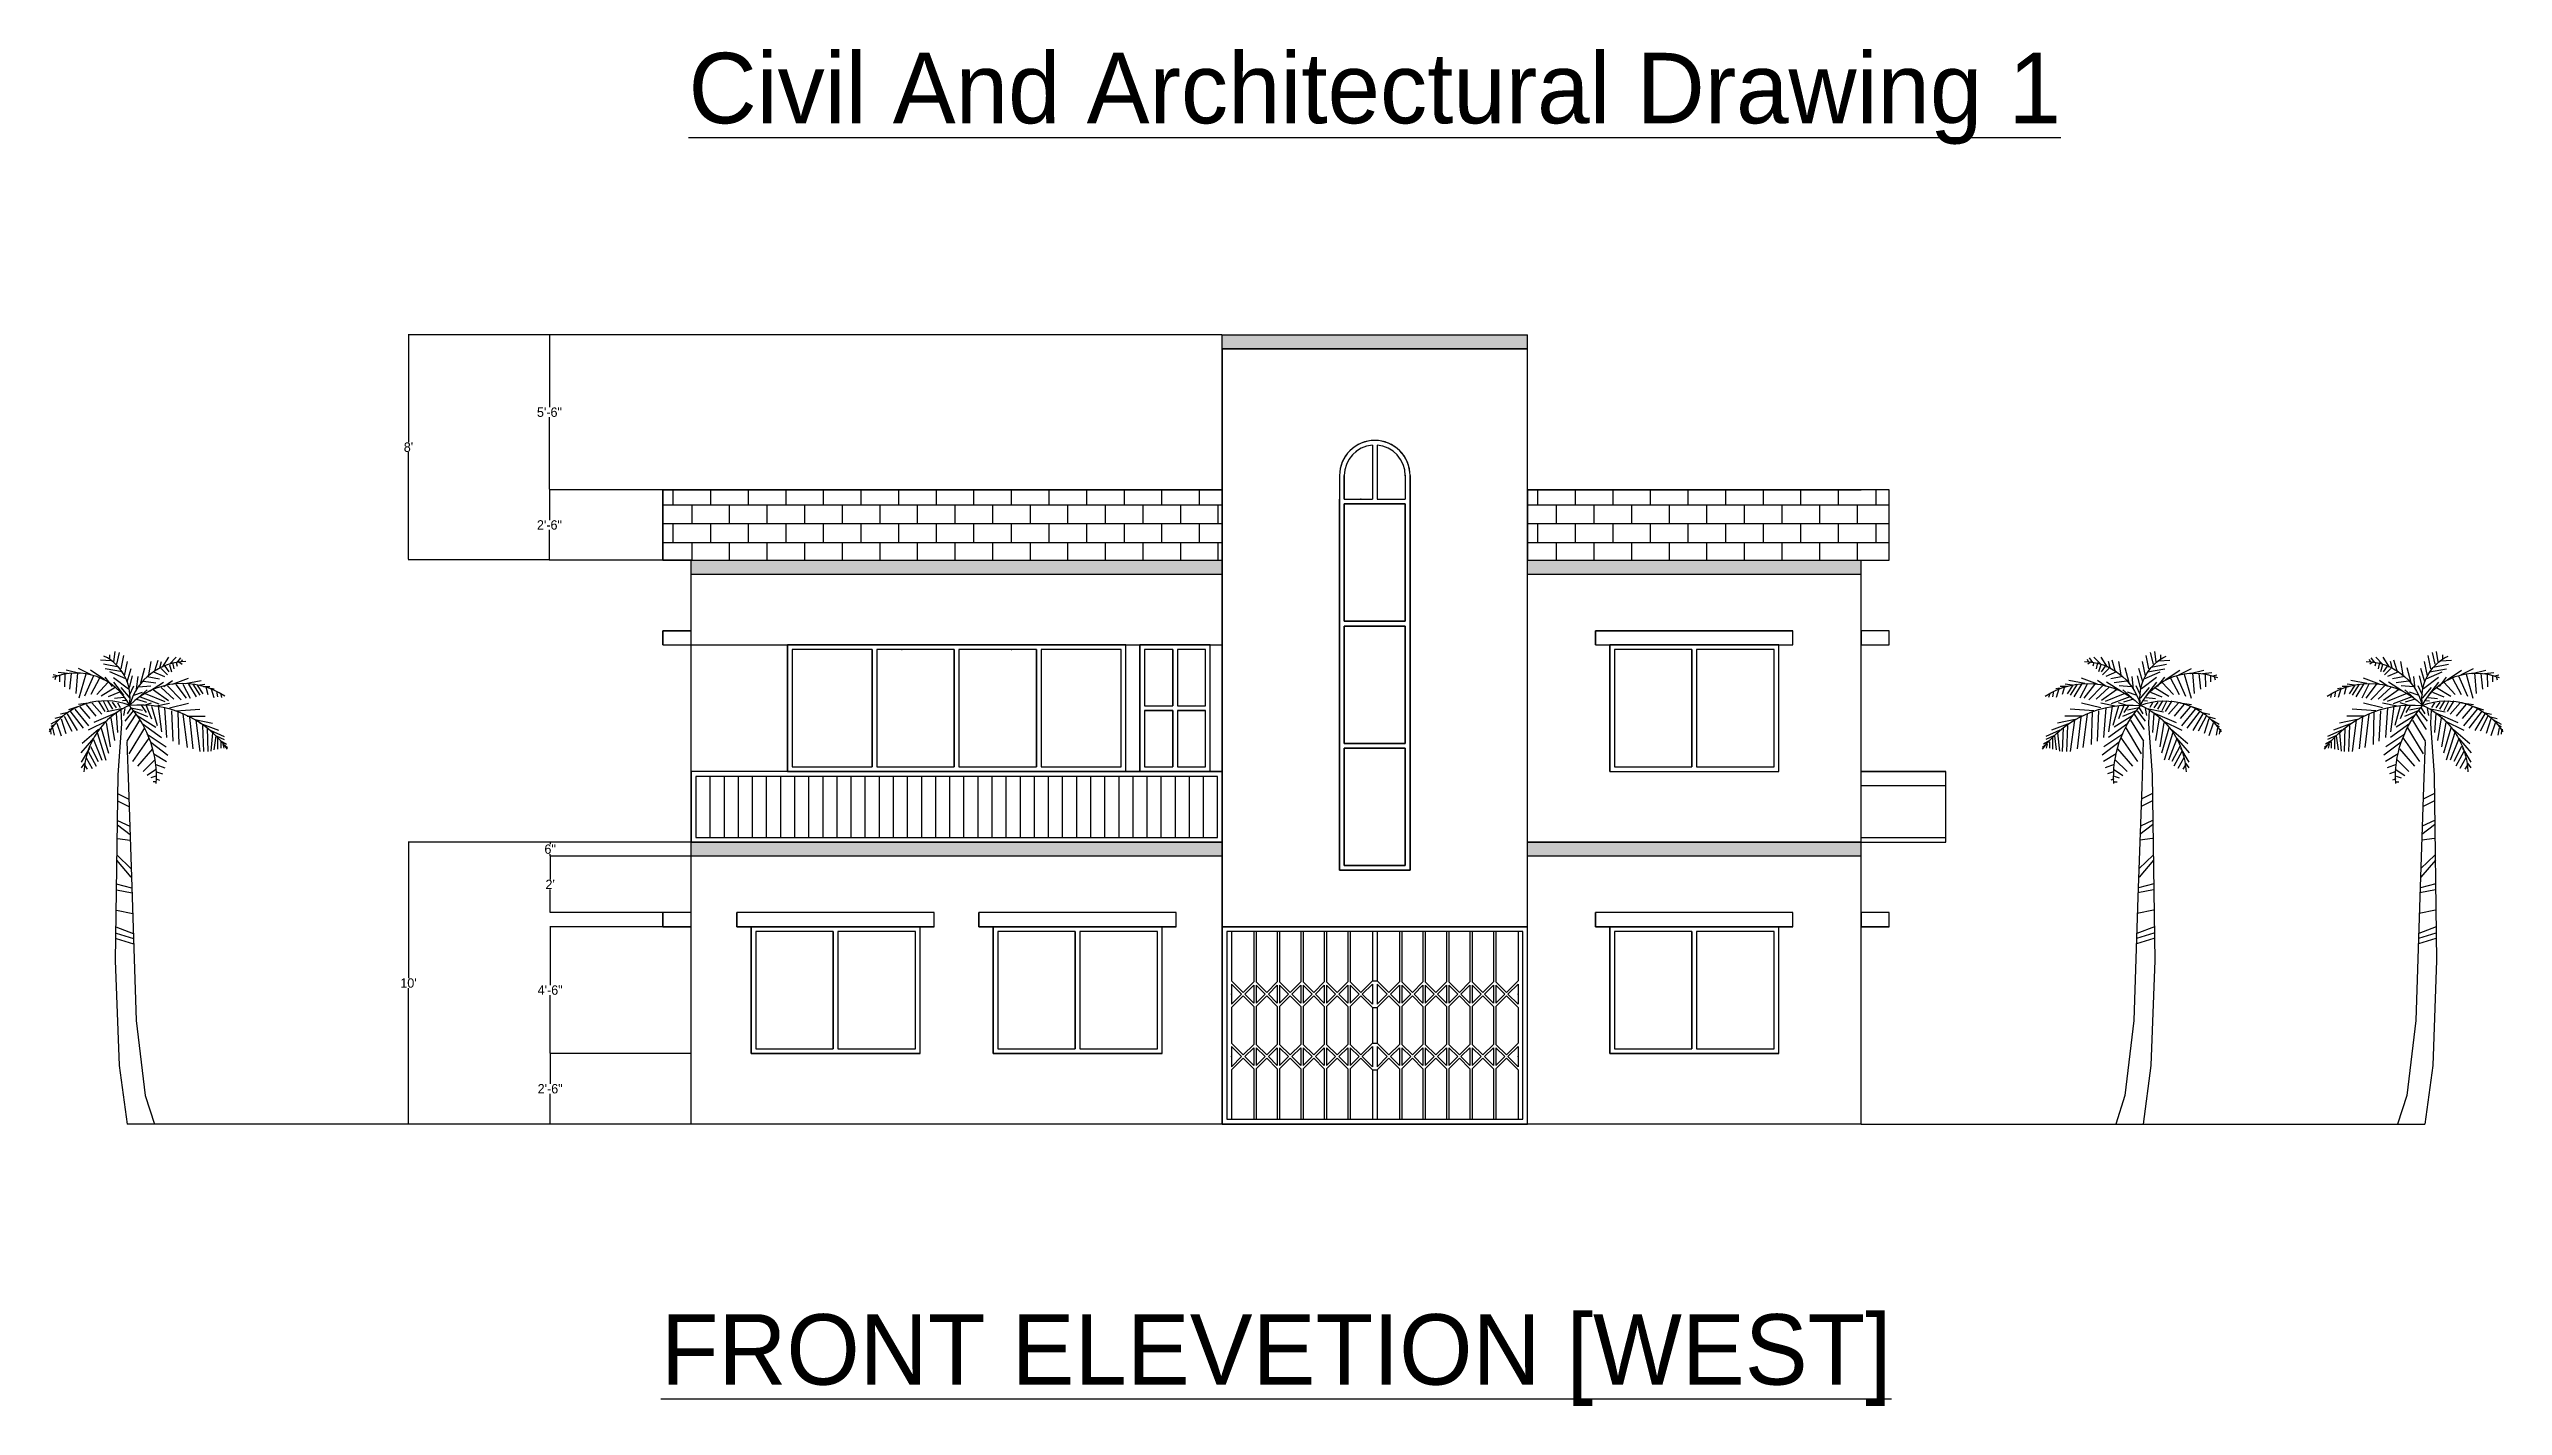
# Model space of a CAD drawing. Header units: inches. Extents: x -66 to 979, y -24 to 554.
import ezdxf

# ---------------------------------------------------------------- set-up
doc = ezdxf.new("R2010")
doc.units = ezdxf.units.IN
doc.header["$MEASUREMENT"] = 0
for name, color, linetype in [('balcony', 9, 'Continuous'), ('column', 1, 'Continuous'), ('door', 3, 'Continuous'), ('sunshed', 2, 'Continuous'), ('wall', 7, 'Continuous'), ('window', 6, 'Continuous')]:
    doc.layers.add(name, color=color, linetype=linetype)
doc.layers.add('stair', color=7, linetype='Continuous', true_color=0xff8201)
doc.layers.add('text', color=7, linetype='Continuous', true_color=0xfacfb6, plot=False)
doc.dimstyles.get("Standard").update_dxf_attribs({"dimtxt": 4, "dimasz": 0.18, "dimexe": 0.18, "dimexo": 0.0625, "dimgap": 0.09, "dimtad": 0, "dimtih": 1, "dimtoh": 1, "dimdec": 0, "dimzin": 0, "dimdsep": 46, "dimlunit": 3, "dimtxsty": 'Standard', "dimcen": 0.09, "dimadec": 0, "dimazin": 0, "dimtfac": 1, "dimtdec": 0, "dimtofl": 0, "dimtmove": 0, "dimatfit": 3, "dimfxl": 1, "dimtolj": 1, "dimtzin": 0, "dimarcsym": 0})

msp = doc.modelspace()

# ---------------------------------------------------------------- texts
at = {"layer": 'text', "char_height": 30}
for s, insert, width, attachment_point in [('{\\LCivil And Architectural Drawing 1}', (498.6, 552.4), 1330, 2), ('{\\LFRONT ELEVETION [WEST]}', (456.6, -23.6), 1218, 8)]:
    msp.add_mtext(s, dxfattribs=dict(at, insert=insert, width=width, attachment_point=attachment_point))

# ---------------------------------------------------------------- blocks, each defined once
blk = doc.blocks.new('*D6')
at = {"layer": 'Defpoints', "color": 0}
for p in [(147.6, 126.4), (207.6, 126.4), (207.6, 96.4)]:
    blk.add_point(p, dxfattribs=at)
at = {"layer": 'text', "color": 0, "lineweight": -2}
for p, q in [((207.5, 126.4), (147.4, 126.4)), ((147.6, 126.2), (147.6, 113.5)), ((147.6, 96.6), (147.6, 109.3)), ((207.5, 96.4), (147.4, 96.4))]:
    blk.add_line(p, q, dxfattribs=at)
at = {"layer": 'text', "color": 0}
for points in [[(147.6, 126.2), (147.6, 126.2), (147.6, 126.4)], [(147.6, 96.6), (147.6, 96.6), (147.6, 96.4)]]:
    blk.add_solid(points, dxfattribs=at)
at = {"layer": 'text', "color": 0, "insert": (147.6, 111.4), "char_height": 4, "attachment_point": 5}
blk.add_mtext('\\A1;2\'-6"', dxfattribs=at)
blk = doc.blocks.new('*D7')
at = {"layer": 'Defpoints', "color": 0}
for p in [(147.6, 180.4), (207.6, 180.4), (207.5, 126.4)]:
    blk.add_point(p, dxfattribs=at)
at = {"layer": 'text', "color": 0, "lineweight": -2}
for p, q in [((207.5, 180.4), (147.4, 180.4)), ((147.6, 180.2), (147.6, 155.5)), ((147.6, 126.6), (147.6, 151.3)), ((207.5, 126.4), (147.4, 126.4))]:
    blk.add_line(p, q, dxfattribs=at)
at = {"layer": 'text', "color": 0}
for points in [[(147.6, 180.2), (147.6, 180.2), (147.6, 180.4)], [(147.6, 126.6), (147.6, 126.6), (147.6, 126.4)]]:
    blk.add_solid(points, dxfattribs=at)
at = {"layer": 'text', "color": 0, "insert": (147.6, 153.4), "char_height": 4, "attachment_point": 5}
blk.add_mtext('\\A1;4\'-6"', dxfattribs=at)
blk = doc.blocks.new('*D9')
at = {"layer": 'Defpoints', "color": 0}
for p in [(147.6, 210.4), (207.5, 210.4), (207.5, 186.4)]:
    blk.add_point(p, dxfattribs=at)
at = {"layer": 'text', "color": 0, "lineweight": -2}
for p, q in [((207.4, 210.4), (147.4, 210.4)), ((147.6, 210.2), (147.6, 200.5)), ((147.6, 186.6), (147.6, 196.3)), ((207.4, 186.4), (147.4, 186.4))]:
    blk.add_line(p, q, dxfattribs=at)
at = {"layer": 'text', "color": 0}
for points in [[(147.6, 210.2), (147.6, 210.2), (147.6, 210.4)], [(147.6, 186.6), (147.6, 186.6), (147.6, 186.4)]]:
    blk.add_solid(points, dxfattribs=at)
at = {"layer": 'text', "color": 0, "insert": (147.6, 198.4), "char_height": 4, "attachment_point": 5}
blk.add_mtext("\\A1;2'", dxfattribs=at)
blk = doc.blocks.new('*D10')
at = {"layer": 'Defpoints', "color": 0}
for p in [(147.6, 216.4), (207.4, 216.4), (207.4, 210.4)]:
    blk.add_point(p, dxfattribs=at)
at = {"layer": 'text', "color": 0, "lineweight": -2}
for p, q in [((207.3, 216.4), (147.4, 216.4)), ((207.3, 210.4), (147.4, 210.4)), ((147.6, 216.2), (147.6, 215.5)), ((147.6, 210.6), (147.6, 211.3))]:
    blk.add_line(p, q, dxfattribs=at)
at = {"layer": 'text', "color": 0}
for points in [[(147.6, 216.2), (147.6, 216.2), (147.6, 216.4)], [(147.6, 210.6), (147.6, 210.6), (147.6, 210.4)]]:
    blk.add_solid(points, dxfattribs=at)
at = {"layer": 'text', "color": 0, "insert": (147.6, 213.4), "char_height": 4, "attachment_point": 5}
blk.add_mtext('\\A1;6"', dxfattribs=at)
blk = doc.blocks.new('*D12')
at = {"layer": 'Defpoints', "color": 0}
for p in [(147.3, 366.4), (195.6, 366.4), (195.6, 336.4)]:
    blk.add_point(p, dxfattribs=at)
at = {"layer": 'text', "color": 0, "lineweight": -2}
for p, q in [((195.5, 366.4), (147.2, 366.4)), ((147.3, 366.2), (147.3, 353.5)), ((147.3, 336.6), (147.3, 349.3)), ((195.5, 336.4), (147.2, 336.4))]:
    blk.add_line(p, q, dxfattribs=at)
at = {"layer": 'text', "color": 0}
for points in [[(147.3, 366.2), (147.4, 366.2), (147.3, 366.4)], [(147.3, 336.6), (147.4, 336.6), (147.3, 336.4)]]:
    blk.add_solid(points, dxfattribs=at)
at = {"layer": 'text', "color": 0, "insert": (147.3, 351.4), "char_height": 4, "attachment_point": 5}
blk.add_mtext('\\A1;2\'-6"', dxfattribs=at)
blk = doc.blocks.new('*D13')
at = {"layer": 'Defpoints', "color": 0}
for p in [(147.3, 432.4), (433.6, 432.4), (433.6, 366.4)]:
    blk.add_point(p, dxfattribs=at)
at = {"layer": 'text', "color": 0, "lineweight": -2}
for p, q in [((433.5, 432.4), (147.2, 432.4)), ((147.3, 432.2), (147.3, 401.5)), ((147.3, 366.6), (147.3, 397.3)), ((433.5, 366.4), (147.2, 366.4))]:
    blk.add_line(p, q, dxfattribs=at)
at = {"layer": 'text', "color": 0}
for points in [[(147.3, 432.2), (147.4, 432.2), (147.3, 432.4)], [(147.3, 366.6), (147.4, 366.6), (147.3, 366.4)]]:
    blk.add_solid(points, dxfattribs=at)
at = {"layer": 'text', "color": 0, "insert": (147.3, 399.4), "char_height": 4, "attachment_point": 5}
blk.add_mtext('\\A1;5\'-6"', dxfattribs=at)
blk = doc.blocks.new('*D14')
at = {"layer": 'Defpoints', "color": 0}
for p in [(147.2, 432.4), (87.3, 336.6), (147.2, 336.6)]:
    blk.add_point(p, dxfattribs=at)
at = {"layer": 'text', "color": 0, "lineweight": -2}
for p, q in [((147.1, 432.4), (87.2, 432.4)), ((87.3, 432.2), (87.3, 386.6)), ((87.3, 336.8), (87.3, 382.4)), ((147.1, 336.6), (87.2, 336.6))]:
    blk.add_line(p, q, dxfattribs=at)
at = {"layer": 'text', "color": 0}
for points in [[(87.3, 432.2), (87.4, 432.2), (87.3, 432.4)], [(87.3, 336.8), (87.4, 336.8), (87.3, 336.6)]]:
    blk.add_solid(points, dxfattribs=at)
at = {"layer": 'text', "color": 0, "insert": (87.3, 384.5), "char_height": 4, "attachment_point": 5}
blk.add_mtext("\\A1;8'", dxfattribs=at)
blk = doc.blocks.new('*D15')
at = {"layer": 'Defpoints', "color": 0}
for p in [(87.3, 216.4), (147.3, 216.4), (147.4, 96.4)]:
    blk.add_point(p, dxfattribs=at)
at = {"layer": 'text', "color": 0, "lineweight": -2}
for p, q in [((147.3, 216.4), (87.2, 216.4)), ((87.3, 216.2), (87.3, 158.5)), ((87.3, 96.6), (87.3, 154.3)), ((147.3, 96.4), (87.2, 96.4))]:
    blk.add_line(p, q, dxfattribs=at)
at = {"layer": 'text', "color": 0}
for points in [[(87.3, 216.2), (87.4, 216.2), (87.3, 216.4)], [(87.3, 96.6), (87.4, 96.6), (87.3, 96.4)]]:
    blk.add_solid(points, dxfattribs=at)
at = {"layer": 'text', "color": 0, "insert": (87.3, 156.4), "char_height": 4, "attachment_point": 5}
blk.add_mtext("\\A1;10'", dxfattribs=at)
blk = doc.blocks.new('*U5')
for p, q in [((-190.5, 5071.872), (-190.5, 5027.8284)), ((-141.4018, 4996.3578), (-126.6698, 5109.6418)), ((-111.9378, 4971.1864), (-82.4738, 5097.0688)), ((-62.8396, 4920.8182), (-33.401, 5065.5982)), ((383.9464, 4939.7158), (452.6788, 5046.7006)), ((457.581, 4971.1864), (531.2156, 5046.7006)), ((-755.1166, 4845.2786), (-799.3126, 4857.877)), ((-769.8486, 4839.0048), (-779.653, 4801.235)), ((-642.1882, 4870.4754), (-745.2868, 4883.0484)), ((-730.5802, 4845.2786), (-730.5802, 4782.3374)), ((-671.6522, 4864.1762), (-676.5544, 4725.6954)), ((-509.6256, 4870.4754), (-656.9202, 4908.2452)), ((-602.9198, 4870.4754), (-622.554, 4700.524)), ((-534.1874, 4876.7492), (-553.8216, 4656.455)), ((-386.8928, 4857.877), (-524.3576, 4927.1174)), ((-445.7954, 4864.1762), (-519.4554, 4606.1122)), ((-362.331, 4845.2786), (-460.5274, 4624.9844)), ((-239.5982, 4801.235), (-396.6972, 4908.2452)), ((-298.5262, 4820.1072), (-391.795, 4643.882)), ((-205.232, 4776.0636), (-327.9648, 4643.882)), ((-170.8658, 5008.9308), (-288.6964, 5015.23)), ((-87.4014, 4939.7158), (-254.3302, 4971.1864)), ((-48.1076, 4889.3476), (-234.696, 4920.8182)), ((-156.1338, 4731.9946), (-234.696, 4832.7056)), ((-13.7414, 4813.808), (-185.5978, 4889.3476)), ((-146.304, 4826.4064), (15.6972, 4706.8232)), ((-146.304, 4776.0636), (-38.3032, 4637.5828)), ((-28.4734, 4845.2786), (5.8928, 5002.657)), ((0.9652, 4782.3374), (45.1612, 4927.1174)), ((25.527, 4719.3962), (59.8932, 4845.2786)), ((104.0892, 4700.524), (118.8212, 4839.0048)), ((148.2598, 4769.7644), (192.4558, 4933.4166)), ((177.7238, 4788.6366), (310.2864, 4769.7644)), ((217.0176, 4839.0048), (349.5802, 4813.808)), ((236.6518, 4857.877), (261.1882, 5002.657)), ((241.554, 4681.6518), (393.7508, 4776.0636)), ((285.75, 4889.3476), (403.5806, 4839.0048)), ((300.4566, 4901.946), (334.8228, 5015.23)), ((354.4824, 4933.4166), (374.1166, 5002.657)), ((369.2144, 4927.1174), (437.9468, 4857.877)), ((398.653, 4731.9946), (491.9472, 4794.9358)), ((408.4828, 4952.2888), (452.6788, 4889.3476)), ((457.581, 4964.8872), (482.1174, 4889.3476)), ((491.9472, 4990.0586), (506.6792, 4920.8182)), ((491.9472, 4757.166), (663.7782, 4820.1072)), ((531.2156, 4990.0586), (541.0454, 4952.2888)), ((541.0454, 4990.0586), (580.3138, 5040.4014)), ((560.6796, 4996.3578), (595.0458, 4971.1864)), ((590.1436, 4996.3578), (599.948, 5021.5292)), ((629.412, 4763.4652), (801.2684, 4794.9358)), ((-534.1874, 4511.7004), (-632.3838, 4480.2298)), ((-396.6972, 4555.744), (-524.3576, 4536.8718)), ((-509.6256, 4511.7004), (-401.6248, 4385.818)), ((-440.8932, 4536.8718), (-337.7946, 4410.9894)), ((-381.9652, 4555.744), (-273.9644, 4429.8616)), ((-313.2328, 4574.6416), (-239.5982, 4461.3322)), ((-126.6698, 4719.3962), (-278.8666, 4624.9844)), ((-259.2324, 4574.6416), (-205.232, 4467.6314)), ((-210.1342, 4574.6416), (-156.1338, 4486.529)), ((-82.4738, 4669.0534), (-205.232, 4618.6852)), ((-161.036, 4562.0432), (-116.84, 4499.102)), ((-33.401, 4612.4114), (-136.4996, 4599.813)), ((-102.1334, 4555.744), (-72.6694, 4505.4012)), ((-67.7672, 4719.3962), (30.4292, 4606.1122)), ((-8.8392, 4580.9408), (-48.1076, 4574.6416)), ((25.527, 4637.5828), (74.6252, 4738.2938)), ((74.6252, 4637.5828), (167.894, 4669.0534)), ((104.0892, 4593.5138), (212.09, 4562.0432)), ((123.7234, 4725.6954), (256.286, 4738.2938)), ((123.7234, 4612.4114), (217.0176, 4694.2248)), ((143.3576, 4618.6852), (344.6526, 4543.171)), ((158.0896, 4524.2734), (207.1878, 4448.7592)), ((187.5536, 4530.5726), (266.0904, 4555.744)), ((197.358, 4656.455), (408.4828, 4568.3424)), ((207.1878, 4524.2734), (266.0904, 4379.5188)), ((266.0904, 4517.9996), (325.0184, 4310.2784)), ((285.75, 4694.2248), (447.7512, 4580.9408)), ((300.4566, 4517.9996), (457.581, 4549.4702)), ((334.8228, 4517.9996), (374.1166, 4241.038)), ((369.2144, 4719.3962), (506.6792, 4593.5138)), ((437.9468, 4738.2938), (585.2414, 4587.2146)), ((457.581, 4499.102), (663.7782, 4549.4702)), ((526.3134, 4750.8668), (639.2418, 4606.1122)), ((604.8756, 4757.166), (683.4378, 4606.1122)), ((663.7782, 4757.166), (747.2426, 4618.6852)), ((712.8764, 4757.166), (786.5364, 4637.5828)), ((757.0724, 4744.593), (820.9026, 4650.1812)), ((761.9746, 4744.593), (840.5368, 4757.166)), ((825.8048, 4731.9946), (894.5372, 4731.9946)), ((850.3666, 4725.6954), (874.903, 4643.882)), ((904.367, 4713.1224), (943.6354, 4706.8232)), ((909.2692, 4706.8232), (938.7332, 4612.4114)), ((968.1972, 4681.6518), (978.0016, 4618.6852)), ((1012.3678, 4643.882), (1022.1976, 4612.4114)), ((-828.7512, 4266.2094), (-843.4832, 4266.2094)), ((-828.7512, 4259.9102), (-823.849, 4215.8666)), ((-735.4824, 4373.2196), (-823.849, 4322.8768)), ((-789.4828, 4316.5776), (-823.849, 4297.68)), ((-804.2148, 4285.107), (-789.4828, 4203.2682)), ((-696.1886, 4404.6902), (-779.653, 4385.818)), ((-760.0188, 4335.4498), (-710.9206, 4196.969)), ((-637.286, 4448.7592), (-720.7504, 4429.8616)), ((-710.9206, 4379.5188), (-661.8224, 4222.1658)), ((-681.4566, 4410.9894), (-598.0176, 4247.3372)), ((-647.0904, 4436.1608), (-539.0896, 4253.6364)), ((-617.6518, 4467.6314), (-475.2594, 4278.8078)), ((-563.6514, 4486.529), (-416.3314, 4303.9792)), ((-308.3306, 4266.2094), (-485.0892, 4115.1556)), ((-215.0364, 4360.6212), (-421.259, 4259.9102)), ((-107.0356, 4448.7592), (-357.4288, 4341.749)), ((-278.8666, 4278.8078), (-200.3298, 4008.1454)), ((-224.8662, 4341.749), (-180.6702, 4077.3858)), ((-43.2054, 4492.8028), (-219.964, 4455.0584)), ((-175.768, 4392.0918), (-136.4996, 4146.6262)), ((-116.84, 4442.46), (-102.1334, 4234.7388)), ((-67.7672, 4480.2298), (-60.3504, 4333.0876)), ((-23.5712, 4492.8028), (-38.3032, 4417.2886)), ((64.7954, 4467.6314), (-23.5712, 4354.3474)), ((94.2594, 4429.8616), (-13.7414, 4266.2094)), ((133.5278, 4366.9204), (-3.937, 4140.327)), ((40.259, 4499.102), (0.9652, 4436.1608)), ((187.5536, 4285.107), (20.6248, 4001.8462)), ((40.259, 4499.102), (167.894, 4473.9306)), ((74.6252, 4467.6314), (221.9198, 4404.6902)), ((108.9914, 4417.2886), (310.2864, 4291.4062)), ((162.9918, 4329.1506), (374.1166, 4178.0968)), ((403.5806, 4499.102), (428.117, 4178.0968)), ((482.1174, 4467.6314), (496.8494, 4140.327)), ((531.2156, 4467.6314), (786.5364, 4486.529)), ((550.8752, 4455.0584), (560.6796, 4102.5572)), ((604.8756, 4429.8616), (649.0716, 4071.0866)), ((649.0716, 4410.9894), (845.439, 4410.9894)), ((673.608, 4398.391), (712.8764, 4058.5136)), ((732.5106, 4373.2196), (924.0012, 4335.4498)), ((742.3404, 4366.9204), (786.5364, 4027.043)), ((786.5364, 4335.4498), (987.8314, 4259.9102)), ((816.0004, 4310.2784), (825.8048, 4027.043)), ((865.0732, 4285.107), (874.903, 4027.043)), ((899.4648, 4259.9102), (1051.6616, 4190.6952)), ((-362.331, 4171.7976), (-499.8212, 4014.4446)), ((-406.527, 4064.7874), (-494.8936, 3913.7336)), ((-421.259, 4027.043), (-332.8924, 3869.69)), ((-396.6972, 4083.685), (-313.2328, 3920.0328)), ((-362.331, 4159.2246), (-273.9644, 3932.6312)), ((-323.0626, 4234.7388), (-229.7684, 3932.6312)), ((236.6518, 4171.7976), (59.8932, 3920.0328)), ((275.9202, 4058.5136), (113.8936, 3869.69)), ((217.0176, 4215.8666), (423.2148, 4077.3858)), ((256.286, 4127.754), (442.849, 3989.2732)), ((290.6522, 4001.8462), (428.117, 3920.0328)), ((924.0012, 4228.4396), (904.367, 4033.3168)), ((958.3674, 4196.969), (938.7332, 4045.9152)), ((963.2696, 4196.969), (1051.6616, 4159.2246)), ((978.0016, 4178.0968), (978.0016, 4052.2144)), ((1007.4656, 4146.6262), (1076.198, 4108.8564)), ((1012.3678, 4134.0278), (1012.3678, 4064.7874)), ((1036.9296, 4108.8564), (1046.734, 4064.7874)), ((1046.734, 4102.5572), (1086.0278, 4071.0866)), ((-460.5274, 3901.1606), (-494.8936, 3850.7924)), ((-455.6252, 3875.9638), (-431.0888, 3838.2194)), ((-440.8932, 3957.8026), (-377.063, 3844.4932)), ((300.4566, 3938.905), (172.8216, 3813.0226)), ((320.1162, 3838.2194), (217.0176, 3768.979)), ((310.2864, 3762.6798), (256.286, 3743.7822)), ((310.2864, 3888.5622), (408.4828, 3850.7924)), ((315.1886, 3731.2092), (349.5802, 3718.6108)), ((320.1162, 3806.7488), (383.9464, 3787.8512)), ((-103.6574, 3572.383), (19.1262, 3511.8294)), ((-103.6574, 3493.6938), (19.1262, 3433.1402)), ((315.1886, 3699.7386), (280.8224, 3699.7386)), ((-103.6574, 3281.807), (28.5496, 3221.2534)), ((-103.6574, 3233.3692), (33.274, 3130.4484)), ((-103.6574, 3088.0812), (33.274, 3069.9202)), ((-113.1062, 2851.9882), (42.7228, 2670.3782)), ((-108.3818, 2906.4712), (42.7228, 2761.1832)), ((-117.8306, 2597.7342), (47.4472, 2555.3416)), ((-113.1062, 2531.1354), (56.896, 2500.8586)), ((-122.555, 2131.5934), (66.3448, 2058.9494)), ((-113.1062, 2313.2034), (61.6204, 2276.8814)), ((-117.8306, 2064.9946), (71.0438, 2004.4664)), ((-117.8306, 2004.4664), (71.0438, 1949.9834))]:
    blk.add_line(p, q)
for points in [[(-60.0202, 4332.0462), (-98.552, 3772.027), (-126.6952, 1768.7036), (-84.455, 631.6726), (0, 0)], [(-2.9464, 4136.3392), (14.0716, 3645.7128), (56.3118, 2454.529), (98.552, 1118.9716), (197.104, 306.8066), (295.656, 0)]]:
    blk.add_lwpolyline(points)
for centre, radius, start, end in [((-468.0458, 4608.7792), 500.7615, 350.285, 64.11229), ((-552.1452, 4218.7876), 657.8234, 27.67115, 112.5305), ((650.113, 4357.8018), 645.0437, 91.40319, 163.882), ((-235.1786, 3853.9928), 721.0064, 68.38311, 147.5322), ((365.6076, 3769.1822), 831.8901, 113.7592, 177.4133), ((601.6498, 3945.6614), 817.5767, 56.19272, 134.3213), ((148.0312, 3371.0372), 1159.2273, 35.98777, 95.82273), ((-833.12, 3757.2442), 1150.8562, 356.1943, 41.37848)]:
    blk.add_arc(centre, radius, start, end)

# ---------------------------------------------------------------- dimensions: what is measured, and where the dimension line sits
at = {"layer": 'text'}
for base, p1, p2, picture, middle in [((87.3, 336.6), (147.2, 432.4), (147.2, 336.6), '*D14', (87.3, 384.5)), ((147.3, 432.4), (433.6, 366.4), (433.6, 432.4), '*D13', (147.3, 399.4)), ((147.3, 366.4), (195.6, 336.4), (195.6, 366.4), '*D12', (147.3, 351.4)), ((87.3, 216.4), (147.4, 96.4), (147.3, 216.4), '*D15', (87.3, 156.4)), ((147.6, 216.4), (207.4, 210.4), (207.4, 216.4), '*D10', (147.6, 213.4)), ((147.6, 210.4), (207.5, 186.4), (207.5, 210.4), '*D9', (147.6, 198.4)), ((147.6, 180.4), (207.5, 126.4), (207.6, 180.4), '*D7', (147.6, 153.4)), ((147.6, 126.4), (207.6, 96.4), (207.6, 126.4), '*D6', (147.6, 111.4))]:
    dim = msp.add_linear_dim(base=base, p1=p1, p2=p2, angle=90, dimstyle='Standard', dxfattribs=at)
    dim.commit()
    dim.dimension.update_dxf_attribs({"geometry": picture, "text_midpoint": middle})

# ---------------------------------------------------------------- hatches: boundary and pattern name
at = {"layer": 'column'}
h = msp.add_hatch(dxfattribs=at)
h.set_pattern_fill('AR-B816', color=256, style=0)
h.paths.add_polyline_path([(433.6, 366.4), (207.6, 366.4), (195.6, 366.4), (195.6, 336.4), (207.6, 336.4), (433.6, 336.4)])
h.paths.add_polyline_path([(717.6, 366.4), (705.6, 366.4), (563.6, 366.4), (563.6, 336.4), (705.6, 336.4), (717.6, 336.4)])
at = {"layer": 'wall'}
h = msp.add_hatch(dxfattribs=at)
h.set_pattern_fill('AR-SAND', color=256, style=0)
h.paths.add_polyline_path([(433.6, 432.4), (433.6, 426.4), (563.6, 426.4), (563.6, 432.4)])
h = msp.add_hatch(dxfattribs=at)
h.set_pattern_fill('AR-SAND', color=256, style=0)
h.set_pattern_definition([(37.5, (-2075.1233, -20.2095), (-0.0629934, 1.9268238), [0, -1.52, 0, -1.7, 0, -1.625]), (7.5, (-2075.1233, -20.2095), (1.7697767, 2.822146), [0, -0.82, 0, -1.37, 0, -0.525]), (327.5, (-2076.3533, -20.2095), (3.1141419, 0.0056591), [0, -0.5, 0, -1.8, 0, -2.35]), (317.5, (-2076.3533, -20.2095), (3.0061266, 0.8776756), [0, -0.25, 0, -1.18, 0, -1.35])])
h.paths.add_polyline_path([(207.6, 336.4), (207.6, 330.4), (433.6, 330.4), (433.6, 336.4)])
h.paths.add_polyline_path([(705.6, 330.4), (705.6, 336.4), (563.6, 336.4), (563.6, 330.4)])
h = msp.add_hatch(dxfattribs=at)
h.set_pattern_fill('AR-SAND', color=256, style=0)
h.paths.add_polyline_path([(433.6, 210.4), (433.6, 216.4), (207.6, 216.4), (207.6, 210.4)])
h.paths.add_polyline_path([(563.6, 216.4), (563.6, 210.4), (705.6, 210.4), (705.6, 216.4)])

# ---------------------------------------------------------------- linework, layer by layer
at = {"layer": 'balcony'}
for p, q in [((433.6, 216.4), (433.6, 432.4)), ((248.6, 244.4), (209.6, 244.4)), ((209.6, 244.4), (209.6, 218.4)), ((215.6, 244.4), (215.6, 218.4)), ((221.6, 244.4), (221.6, 218.4)), ((227.6, 244.4), (227.6, 218.4)), ((233.6, 244.4), (233.6, 218.4)), ((239.6, 244.4), (239.6, 218.4)), ((245.6, 244.4), (245.6, 218.4)), ((248.6, 246.4), (392.6, 246.4)), ((431.6, 244.4), (248.6, 244.4)), ((251.6, 244.4), (251.6, 218.4)), ((257.6, 244.4), (257.6, 218.4)), ((263.6, 244.4), (263.6, 218.4)), ((269.6, 244.4), (269.6, 218.4)), ((275.6, 244.4), (275.6, 218.4)), ((281.6, 244.4), (281.6, 218.4)), ((287.6, 244.4), (287.6, 218.4)), ((293.6, 244.4), (293.6, 218.4)), ((299.6, 244.4), (299.6, 218.4)), ((305.6, 244.4), (305.6, 218.4)), ((311.6, 244.4), (311.6, 218.4)), ((317.6, 244.4), (317.6, 218.4)), ((323.6, 244.4), (323.6, 218.4)), ((329.6, 244.4), (329.6, 218.4)), ((335.6, 244.4), (335.6, 218.4)), ((341.6, 244.4), (341.6, 218.4)), ((347.6, 244.4), (347.6, 218.4)), ((353.6, 244.4), (353.6, 218.4)), ((359.6, 244.4), (359.6, 218.4)), ((365.6, 244.4), (365.6, 218.4)), ((371.6, 244.4), (371.6, 218.4)), ((377.6, 244.4), (377.6, 218.4)), ((383.6, 244.4), (383.6, 218.4)), ((389.6, 244.4), (389.6, 218.4)), ((395.6, 244.4), (395.6, 218.4)), ((401.6, 244.4), (401.6, 218.4)), ((407.6, 244.4), (407.6, 218.4)), ((413.6, 244.4), (413.6, 218.4)), ((419.6, 244.4), (419.6, 218.4)), ((425.6, 244.4), (425.6, 218.4)), ((431.6, 218.4), (431.6, 244.4)), ((705.6, 246.4), (741.6, 246.4)), ((741.6, 246.4), (705.6, 246.4)), ((741.6, 240.4), (705.6, 240.4)), ((741.6, 216.4), (741.6, 246.4)), ((741.6, 216.4), (741.6, 246.4)), ((209.6, 218.4), (431.6, 218.4)), ((705.6, 218.4), (741.6, 218.4)), ((705.6, 216.4), (741.6, 216.4)), ((705.6, 216.4), (741.6, 216.4))]:
    msp.add_line(p, q, dxfattribs=at)
msp.add_lwpolyline([(433.6, 246.4), (428.6, 246.4), (398.6, 246.4), (392.6, 246.4), (248.6, 246.4), (207.6, 246.4), (207.6, 216.4), (433.6, 216.4)], close=True, dxfattribs=at)
at = {"layer": 'door'}
for points in [[(428.6, 300.4), (398.6, 300.4), (398.6, 246.4), (428.6, 246.4)], [(412.6, 298.4), (400.6, 298.4), (400.6, 274.4), (412.6, 274.4)], [(426.6, 298.4), (414.6, 298.4), (414.6, 274.4), (426.6, 274.4)], [(412.6, 272.4), (400.6, 272.4), (400.6, 248.4), (412.6, 248.4)], [(426.6, 272.4), (414.6, 272.4), (414.6, 248.4), (426.6, 248.4)]]:
    msp.add_lwpolyline(points, close=True, dxfattribs=at)
at = {"layer": 'stair'}
for p, q in [((563.6, 180.4), (433.6, 180.4)), ((437.6, 178.4), (437.6, 157.4)), ((447.1, 178.4), (447.1, 156.9)), ((448.1, 178.4), (448.1, 156.9)), ((457.1, 178.4), (457.1, 156.9)), ((458.1, 178.4), (458.1, 156.9)), ((467.1, 178.4), (467.1, 156.9)), ((468.1, 178.4), (468.1, 156.9)), ((477.1, 178.4), (477.1, 156.9)), ((478.1, 178.4), (478.1, 156.9)), ((487.1, 178.4), (487.1, 156.9)), ((488.1, 178.4), (488.1, 156.9)), ((497.6, 178.4), (497.6, 157.4)), ((499.6, 178.4), (499.6, 157.4)), ((509.1, 178.4), (509.1, 156.9)), ((510.1, 178.4), (510.1, 156.9)), ((519.1, 178.4), (519.1, 156.9)), ((520.1, 178.4), (520.1, 156.9)), ((529.1, 178.4), (529.1, 156.9)), ((530.1, 178.4), (530.1, 156.9)), ((539.1, 178.4), (539.1, 156.9)), ((540.1, 178.4), (540.1, 156.9)), ((549.1, 178.4), (549.1, 156.9)), ((550.1, 178.4), (550.1, 156.9)), ((559.6, 178.4), (559.6, 157.4)), ((497.6, 157.4), (499.6, 157.4)), ((437.6, 156), (437.6, 147.4)), ((447.1, 155.5), (447.1, 147.9)), ((447.1, 146.5), (447.1, 130.3)), ((448.1, 155.5), (448.1, 147.9)), ((448.1, 146.5), (448.1, 130.3)), ((457.1, 155.5), (457.1, 147.9)), ((457.1, 146.5), (457.1, 130.3)), ((458.1, 155.5), (458.1, 147.9)), ((458.1, 146.5), (458.1, 130.3)), ((467.1, 155.5), (467.1, 147.9)), ((467.1, 146.5), (467.1, 130.3)), ((468.1, 155.5), (468.1, 147.9)), ((468.1, 146.5), (468.1, 130.3)), ((477.1, 155.5), (477.1, 147.9)), ((477.1, 146.5), (477.1, 130.3)), ((478.1, 155.5), (478.1, 147.9)), ((478.1, 146.5), (478.1, 130.3)), ((487.1, 155.5), (487.1, 147.9)), ((487.1, 146.5), (487.1, 130.3)), ((488.1, 155.5), (488.1, 147.9)), ((488.1, 146.5), (488.1, 130.3)), ((497.6, 156), (497.6, 147.4)), ((499.6, 156), (499.6, 147.4)), ((509.1, 155.5), (509.1, 147.9)), ((509.1, 155.5), (509.1, 147.9)), ((509.1, 146.5), (509.1, 130.3)), ((510.1, 155.5), (510.1, 147.9)), ((510.1, 155.5), (510.1, 147.9)), ((510.1, 146.5), (510.1, 130.3)), ((519.1, 155.5), (519.1, 147.9)), ((519.1, 155.5), (519.1, 147.9)), ((519.1, 146.5), (519.1, 130.3)), ((520.1, 155.5), (520.1, 147.9)), ((520.1, 155.5), (520.1, 147.9)), ((520.1, 146.5), (520.1, 130.3)), ((529.1, 155.5), (529.1, 147.9)), ((529.1, 155.5), (529.1, 147.9)), ((529.1, 146.5), (529.1, 130.3)), ((530.1, 155.5), (530.1, 147.9)), ((530.1, 155.5), (530.1, 147.9)), ((530.1, 146.5), (530.1, 130.3)), ((539.1, 155.5), (539.1, 147.9)), ((539.1, 155.5), (539.1, 147.9)), ((539.1, 146.5), (539.1, 130.3)), ((540.1, 155.5), (540.1, 147.9)), ((540.1, 155.5), (540.1, 147.9)), ((540.1, 146.5), (540.1, 130.3)), ((549.1, 155.5), (549.1, 147.9)), ((549.1, 155.5), (549.1, 147.9)), ((549.1, 146.5), (549.1, 130.3)), ((550.1, 155.5), (550.1, 147.9)), ((550.1, 155.5), (550.1, 147.9)), ((550.1, 146.5), (550.1, 130.3)), ((559.6, 156), (559.6, 147.4)), ((559.6, 156), (559.6, 147.4)), ((437.6, 146), (437.6, 130.8)), ((497.6, 146), (497.6, 130.8)), ((497.6, 146), (499.6, 146)), ((499.6, 146), (499.6, 130.8)), ((559.6, 146), (559.6, 130.8)), ((437.6, 129.4), (437.6, 120.8)), ((437.6, 129.4), (437.6, 120.8)), ((447.1, 128.9), (447.1, 121.3)), ((447.1, 128.9), (447.1, 121.3)), ((448.1, 128.9), (448.1, 121.3)), ((448.1, 128.9), (448.1, 121.3)), ((457.1, 128.9), (457.1, 121.3)), ((457.1, 128.9), (457.1, 121.3)), ((458.1, 128.9), (458.1, 121.3)), ((458.1, 128.9), (458.1, 121.3)), ((467.1, 128.9), (467.1, 121.3)), ((467.1, 128.9), (467.1, 121.3)), ((468.1, 128.9), (468.1, 121.3)), ((468.1, 128.9), (468.1, 121.3)), ((477.1, 128.9), (477.1, 121.3)), ((477.1, 128.9), (477.1, 121.3)), ((478.1, 128.9), (478.1, 121.3)), ((478.1, 128.9), (478.1, 121.3)), ((487.1, 128.9), (487.1, 121.3)), ((487.1, 128.9), (487.1, 121.3)), ((488.1, 128.9), (488.1, 121.3)), ((488.1, 128.9), (488.1, 121.3)), ((497.6, 130.8), (499.6, 130.8)), ((497.6, 129.4), (497.6, 120.8)), ((497.6, 129.4), (497.6, 120.8)), ((499.6, 129.4), (499.6, 120.8)), ((499.6, 129.4), (499.6, 120.8)), ((509.1, 128.9), (509.1, 121.3)), ((509.1, 128.9), (509.1, 121.3)), ((509.1, 128.9), (509.1, 121.3)), ((510.1, 128.9), (510.1, 121.3)), ((510.1, 128.9), (510.1, 121.3)), ((510.1, 128.9), (510.1, 121.3)), ((519.1, 128.9), (519.1, 121.3)), ((519.1, 128.9), (519.1, 121.3)), ((519.1, 128.9), (519.1, 121.3)), ((520.1, 128.9), (520.1, 121.3)), ((520.1, 128.9), (520.1, 121.3)), ((520.1, 128.9), (520.1, 121.3)), ((529.1, 128.9), (529.1, 121.3)), ((529.1, 128.9), (529.1, 121.3)), ((529.1, 128.9), (529.1, 121.3)), ((530.1, 128.9), (530.1, 121.3)), ((530.1, 128.9), (530.1, 121.3)), ((530.1, 128.9), (530.1, 121.3)), ((539.1, 128.9), (539.1, 121.3)), ((539.1, 128.9), (539.1, 121.3)), ((539.1, 128.9), (539.1, 121.3)), ((540.1, 128.9), (540.1, 121.3)), ((540.1, 128.9), (540.1, 121.3)), ((540.1, 128.9), (540.1, 121.3)), ((549.1, 128.9), (549.1, 121.3)), ((549.1, 128.9), (549.1, 121.3)), ((549.1, 128.9), (549.1, 121.3)), ((550.1, 128.9), (550.1, 121.3)), ((550.1, 128.9), (550.1, 121.3)), ((550.1, 128.9), (550.1, 121.3)), ((559.6, 129.4), (559.6, 120.8)), ((559.6, 129.4), (559.6, 120.8)), ((559.6, 129.4), (559.6, 120.8)), ((437.6, 119.4), (437.6, 98.4)), ((447.1, 119.9), (447.1, 98.4)), ((448.1, 119.9), (448.1, 98.4)), ((457.1, 119.9), (457.1, 98.4)), ((458.1, 119.9), (458.1, 98.4)), ((467.1, 119.9), (467.1, 98.4)), ((468.1, 119.9), (468.1, 98.4)), ((477.1, 119.9), (477.1, 98.4)), ((478.1, 119.9), (478.1, 98.4)), ((487.1, 119.9), (487.1, 98.4)), ((488.1, 119.9), (488.1, 98.4)), ((497.6, 119.4), (499.6, 119.4)), ((497.6, 119.4), (497.6, 98.4)), ((499.6, 119.4), (499.6, 98.4)), ((509.1, 119.9), (509.1, 98.4)), ((510.1, 119.9), (510.1, 98.4)), ((519.1, 119.9), (519.1, 98.4)), ((520.1, 119.9), (520.1, 98.4)), ((529.1, 119.9), (529.1, 98.4)), ((530.1, 119.9), (530.1, 98.4)), ((539.1, 119.9), (539.1, 98.4)), ((540.1, 119.9), (540.1, 98.4)), ((549.1, 119.9), (549.1, 98.4)), ((550.1, 119.9), (550.1, 98.4)), ((559.6, 119.4), (559.6, 98.4))]:
    msp.add_line(p, q, dxfattribs=at)
msp.add_lwpolyline([(561.6, 178.4), (435.6, 178.4), (435.6, 98.4), (561.6, 98.4)], close=True, dxfattribs=at)
for points in [[(437.6, 157.4), (442.6, 152.4)], [(442.6, 152.4), (447.1, 156.9)], [(448.1, 156.9), (452.6, 152.4)], [(452.6, 152.4), (457.1, 156.9)], [(458.1, 156.9), (462.6, 152.4)], [(462.6, 152.4), (467.1, 156.9)], [(468.1, 156.9), (472.6, 152.4)], [(472.6, 152.4), (477.1, 156.9)], [(478.1, 156.9), (482.6, 152.4)], [(482.6, 152.4), (487.1, 156.9)], [(488.1, 156.9), (492.6, 152.4)], [(492.6, 152.4), (497.6, 157.4)], [(504.6, 152.4), (499.6, 157.4)], [(509.1, 156.9), (504.6, 152.4)], [(514.6, 152.4), (510.1, 156.9)], [(519.1, 156.9), (514.6, 152.4)], [(524.6, 152.4), (520.1, 156.9)], [(529.1, 156.9), (524.6, 152.4)], [(534.6, 152.4), (530.1, 156.9)], [(539.1, 156.9), (534.6, 152.4)], [(544.6, 152.4), (540.1, 156.9)], [(549.1, 156.9), (544.6, 152.4)], [(554.6, 152.4), (550.1, 156.9)], [(559.6, 157.4), (554.6, 152.4)], [(437.6, 156), (441.9, 151.7)], [(437.6, 147.4), (441.9, 151.7)], [(437.6, 146), (442.6, 151)], [(442.6, 151), (447.1, 146.5)], [(443.3, 151.7), (447.1, 155.5)], [(443.3, 151.7), (447.1, 147.9)], [(448.1, 155.5), (451.9, 151.7)], [(448.1, 147.9), (451.9, 151.7)], [(448.1, 146.5), (452.6, 151)], [(452.6, 151), (457.1, 146.5)], [(453.3, 151.7), (457.1, 155.5)], [(453.3, 151.7), (457.1, 147.9)], [(458.1, 155.5), (461.9, 151.7)], [(458.1, 147.9), (461.9, 151.7)], [(458.1, 146.5), (462.6, 151)], [(462.6, 151), (467.1, 146.5)], [(463.3, 151.7), (467.1, 155.5)], [(463.3, 151.7), (467.1, 147.9)], [(468.1, 155.5), (471.9, 151.7)], [(468.1, 147.9), (471.9, 151.7)], [(468.1, 146.5), (472.6, 151)], [(472.6, 151), (477.1, 146.5)], [(473.3, 151.7), (477.1, 155.5)], [(473.3, 151.7), (477.1, 147.9)], [(478.1, 155.5), (481.9, 151.7)], [(478.1, 147.9), (481.9, 151.7)], [(478.1, 146.5), (482.6, 151)], [(482.6, 151), (487.1, 146.5)], [(483.3, 151.7), (487.1, 155.5)], [(483.3, 151.7), (487.1, 147.9)], [(488.1, 155.5), (491.9, 151.7)], [(488.1, 147.9), (491.9, 151.7)], [(488.1, 146.5), (492.6, 151)], [(492.6, 151), (497.6, 146)], [(493.3, 151.7), (497.6, 156)], [(493.3, 151.7), (497.6, 147.4)], [(503.9, 151.7), (499.6, 156)], [(503.9, 151.7), (499.6, 147.4)], [(504.6, 151), (499.6, 146)], [(509.1, 146.5), (504.6, 151)], [(509.1, 155.5), (505.3, 151.7)], [(509.1, 147.9), (505.3, 151.7)], [(513.9, 151.7), (510.1, 155.5)], [(513.9, 151.7), (510.1, 147.9)], [(514.6, 151), (510.1, 146.5)], [(519.1, 146.5), (514.6, 151)], [(519.1, 155.5), (515.3, 151.7)], [(519.1, 147.9), (515.3, 151.7)], [(523.9, 151.7), (520.1, 155.5)], [(523.9, 151.7), (520.1, 147.9)], [(524.6, 151), (520.1, 146.5)], [(529.1, 146.5), (524.6, 151)], [(529.1, 155.5), (525.3, 151.7)], [(529.1, 147.9), (525.3, 151.7)], [(533.9, 151.7), (530.1, 155.5)], [(533.9, 151.7), (530.1, 147.9)], [(534.6, 151), (530.1, 146.5)], [(539.1, 146.5), (534.6, 151)], [(539.1, 155.5), (535.3, 151.7)], [(539.1, 147.9), (535.3, 151.7)], [(543.9, 151.7), (540.1, 155.5)], [(543.9, 151.7), (540.1, 147.9)], [(544.6, 151), (540.1, 146.5)], [(549.1, 146.5), (544.6, 151)], [(549.1, 155.5), (545.3, 151.7)], [(549.1, 147.9), (545.3, 151.7)], [(553.9, 151.7), (550.1, 155.5)], [(553.9, 151.7), (550.1, 147.9)], [(554.6, 151), (550.1, 146.5)], [(559.6, 146), (554.6, 151)], [(559.6, 156), (555.3, 151.7)], [(559.6, 147.4), (555.3, 151.7)], [(437.6, 130.8), (442.6, 125.8)], [(437.6, 129.4), (441.9, 125.1)], [(442.6, 125.8), (447.1, 130.3)], [(443.3, 125.1), (447.1, 128.9)], [(448.1, 130.3), (452.6, 125.8)], [(448.1, 128.9), (451.9, 125.1)], [(452.6, 125.8), (457.1, 130.3)], [(453.3, 125.1), (457.1, 128.9)], [(458.1, 130.3), (462.6, 125.8)], [(458.1, 128.9), (461.9, 125.1)], [(462.6, 125.8), (467.1, 130.3)], [(463.3, 125.1), (467.1, 128.9)], [(468.1, 130.3), (472.6, 125.8)], [(468.1, 128.9), (471.9, 125.1)], [(472.6, 125.8), (477.1, 130.3)], [(473.3, 125.1), (477.1, 128.9)], [(478.1, 130.3), (482.6, 125.8)], [(478.1, 128.9), (481.9, 125.1)], [(482.6, 125.8), (487.1, 130.3)], [(483.3, 125.1), (487.1, 128.9)], [(488.1, 130.3), (492.6, 125.8)], [(488.1, 128.9), (491.9, 125.1)], [(492.6, 125.8), (497.6, 130.8)], [(493.3, 125.1), (497.6, 129.4)], [(504.6, 125.8), (499.6, 130.8)], [(503.9, 125.1), (499.6, 129.4)], [(509.1, 130.3), (504.6, 125.8)], [(509.1, 128.9), (505.3, 125.1)], [(514.6, 125.8), (510.1, 130.3)], [(513.9, 125.1), (510.1, 128.9)], [(519.1, 130.3), (514.6, 125.8)], [(519.1, 128.9), (515.3, 125.1)], [(524.6, 125.8), (520.1, 130.3)], [(523.9, 125.1), (520.1, 128.9)], [(529.1, 130.3), (524.6, 125.8)], [(529.1, 128.9), (525.3, 125.1)], [(534.6, 125.8), (530.1, 130.3)], [(533.9, 125.1), (530.1, 128.9)], [(539.1, 130.3), (534.6, 125.8)], [(539.1, 128.9), (535.3, 125.1)], [(544.6, 125.8), (540.1, 130.3)], [(543.9, 125.1), (540.1, 128.9)], [(549.1, 130.3), (544.6, 125.8)], [(549.1, 128.9), (545.3, 125.1)], [(554.6, 125.8), (550.1, 130.3)], [(553.9, 125.1), (550.1, 128.9)], [(559.6, 130.8), (554.6, 125.8)], [(559.6, 129.4), (555.3, 125.1)], [(437.6, 120.8), (441.9, 125.1)], [(437.6, 119.4), (442.6, 124.4)], [(442.6, 124.4), (447.1, 119.9)], [(443.3, 125.1), (447.1, 121.3)], [(448.1, 121.3), (451.9, 125.1)], [(448.1, 119.9), (452.6, 124.4)], [(452.6, 124.4), (457.1, 119.9)], [(453.3, 125.1), (457.1, 121.3)], [(458.1, 121.3), (461.9, 125.1)], [(458.1, 119.9), (462.6, 124.4)], [(462.6, 124.4), (467.1, 119.9)], [(463.3, 125.1), (467.1, 121.3)], [(468.1, 121.3), (471.9, 125.1)], [(468.1, 119.9), (472.6, 124.4)], [(472.6, 124.4), (477.1, 119.9)], [(473.3, 125.1), (477.1, 121.3)], [(478.1, 121.3), (481.9, 125.1)], [(478.1, 119.9), (482.6, 124.4)], [(482.6, 124.4), (487.1, 119.9)], [(483.3, 125.1), (487.1, 121.3)], [(488.1, 121.3), (491.9, 125.1)], [(488.1, 119.9), (492.6, 124.4)], [(492.6, 124.4), (497.6, 119.4)], [(493.3, 125.1), (497.6, 120.8)], [(503.9, 125.1), (499.6, 120.8)], [(504.6, 124.4), (499.6, 119.4)], [(509.1, 119.9), (504.6, 124.4)], [(509.1, 121.3), (505.3, 125.1)], [(513.9, 125.1), (510.1, 121.3)], [(514.6, 124.4), (510.1, 119.9)], [(519.1, 119.9), (514.6, 124.4)], [(519.1, 121.3), (515.3, 125.1)], [(523.9, 125.1), (520.1, 121.3)], [(524.6, 124.4), (520.1, 119.9)], [(529.1, 119.9), (524.6, 124.4)], [(529.1, 121.3), (525.3, 125.1)], [(533.9, 125.1), (530.1, 121.3)], [(534.6, 124.4), (530.1, 119.9)], [(539.1, 119.9), (534.6, 124.4)], [(539.1, 121.3), (535.3, 125.1)], [(543.9, 125.1), (540.1, 121.3)], [(544.6, 124.4), (540.1, 119.9)], [(549.1, 119.9), (544.6, 124.4)], [(549.1, 121.3), (545.3, 125.1)], [(553.9, 125.1), (550.1, 121.3)], [(554.6, 124.4), (550.1, 119.9)], [(559.6, 119.4), (554.6, 124.4)], [(559.6, 120.8), (555.3, 125.1)]]:
    msp.add_lwpolyline(points, dxfattribs=at)
for p in [(437.6, 151.7), (559.6, 151.7), (437.6, 125.1), (437.6, 125.1), (559.6, 125.1)]:
    msp.add_point(p, dxfattribs=at)
at = {"layer": 'sunshed'}
for points in [[(207.6, 306.4), (195.6, 306.4), (195.6, 300.4), (207.6, 300.4)], [(676.6, 306.4), (592.6, 306.4), (592.6, 300.4), (676.6, 300.4)], [(717.6, 306.4), (705.6, 306.4), (705.6, 300.4), (717.6, 300.4)], [(207.6, 186.4), (195.6, 186.4), (195.6, 180.4), (207.6, 180.4)], [(311.1, 186.4), (227.1, 186.4), (227.1, 180.4), (311.1, 180.4)], [(414.1, 186.4), (330.1, 186.4), (330.1, 180.4), (414.1, 180.4)], [(676.6, 186.4), (592.6, 186.4), (592.6, 180.4), (676.6, 180.4)], [(717.6, 186.4), (705.6, 186.4), (705.6, 180.4), (717.6, 180.4)]]:
    msp.add_lwpolyline(points, close=True, dxfattribs=at)
at = {"layer": 'text'}
msp.add_line((147.3, 216.4), (147.3, 216.4), dxfattribs=at)
at = {"layer": 'wall'}
for p, q in [((433.6, 432.4), (563.6, 432.4)), ((563.6, 216.4), (563.6, 432.4)), ((433.6, 426.4), (563.6, 426.4)), ((195.6, 336.4), (195.6, 366.4)), ((195.6, 366.4), (207.6, 366.4)), ((207.6, 366.4), (433.6, 366.4)), ((563.6, 366.4), (705.6, 366.4)), ((717.6, 366.4), (705.6, 366.4)), ((717.6, 336.4), (717.6, 366.4)), ((207.6, 336.4), (195.6, 336.4)), ((207.6, 96.4), (207.6, 336.4)), ((207.6, 336.4), (433.6, 336.4)), ((563.6, 336.4), (705.6, 336.4)), ((705.6, 96.4), (705.6, 336.4)), ((705.6, 336.4), (717.6, 336.4)), ((207.6, 330.4), (433.6, 330.4)), ((563.6, 330.4), (705.6, 330.4)), ((195.6, 306.4), (207.6, 306.4)), ((195.6, 300.4), (195.6, 306.4)), ((592.6, 306.4), (676.6, 306.4)), ((592.6, 300.4), (592.6, 306.4)), ((676.6, 300.4), (676.6, 306.4)), ((195.6, 300.4), (207.6, 300.4)), ((207.6, 300.4), (248.6, 300.4)), ((248.6, 246.4), (248.6, 300.4)), ((248.6, 300.4), (392.6, 300.4)), ((392.6, 246.4), (392.6, 300.4)), ((392.6, 300.4), (398.6, 300.4)), ((398.6, 246.4), (398.6, 300.4)), ((398.6, 300.4), (428.6, 300.4)), ((412.6, 298.4), (412.6, 274.4)), ((414.6, 298.4), (414.6, 274.4)), ((428.6, 246.4), (428.6, 300.4)), ((428.6, 300.4), (433.6, 300.4)), ((592.6, 300.4), (676.6, 300.4)), ((598.6, 246.4), (598.6, 300.4)), ((633.6, 298.4), (633.6, 248.4)), ((635.6, 298.4), (635.6, 248.4)), ((670.6, 246.4), (670.6, 300.4)), ((400.6, 274.4), (412.6, 274.4)), ((400.6, 272.4), (412.6, 272.4)), ((412.6, 272.4), (412.6, 248.4)), ((414.6, 274.4), (426.6, 274.4)), ((414.6, 272.4), (426.6, 272.4)), ((414.6, 272.4), (414.6, 248.4)), ((248.6, 246.4), (207.6, 246.4)), ((392.6, 246.4), (398.6, 246.4)), ((398.6, 246.4), (428.6, 246.4)), ((428.6, 246.4), (433.6, 246.4)), ((598.6, 246.4), (670.6, 246.4)), ((433.6, 216.4), (207.6, 216.4)), ((433.6, 210.4), (207.6, 210.4)), ((433.6, 96.4), (433.6, 216.4)), ((563.6, 96.4), (563.6, 216.4)), ((705.6, 216.4), (563.6, 216.4)), ((563.6, 216.4), (705.6, 216.4)), ((705.6, 210.4), (563.6, 210.4)), ((207.6, 186.4), (195.6, 186.4)), ((195.6, 180.4), (195.6, 186.4)), ((207.6, 180.4), (195.6, 180.4)), ((227.1, 180.4), (227.1, 186.4)), ((311.1, 186.4), (227.1, 186.4)), ((311.1, 180.4), (227.1, 180.4)), ((233.1, 126.4), (233.1, 180.4)), ((305.1, 126.4), (305.1, 180.4)), ((311.1, 180.4), (311.1, 186.4)), ((330.1, 180.4), (330.1, 186.4)), ((414.1, 186.4), (330.1, 186.4)), ((414.1, 180.4), (330.1, 180.4)), ((336.1, 126.4), (336.1, 180.4)), ((408.1, 126.4), (408.1, 180.4)), ((414.1, 180.4), (414.1, 186.4)), ((592.6, 180.4), (592.6, 186.4)), ((676.6, 186.4), (592.6, 186.4)), ((676.6, 180.4), (592.6, 180.4)), ((598.6, 126.4), (598.6, 180.4)), ((670.6, 126.4), (670.6, 180.4)), ((676.6, 180.4), (676.6, 186.4)), ((717.6, 186.4), (705.6, 186.4)), ((717.6, 180.4), (705.6, 180.4)), ((717.6, 180.4), (717.6, 186.4)), ((305.1, 126.4), (233.1, 126.4)), ((408.1, 126.4), (336.1, 126.4)), ((670.6, 126.4), (598.6, 126.4)), ((207.5, 96.4), (-32.5, 96.4)), ((705.6, 96.4), (207.6, 96.4)), ((705.6, 96.4), (945.6, 96.4))]:
    msp.add_line(p, q, dxfattribs=at)
for points in [[(563.6, 426.4), (433.6, 426.4), (433.6, 216.4), (433.6, 180.4), (563.6, 180.4), (563.6, 216.4)], [(433.6, 366.4), (207.6, 366.4), (195.6, 366.4), (195.6, 336.4), (207.6, 336.4), (433.6, 336.4)], [(717.6, 366.4), (705.6, 366.4), (563.6, 366.4), (563.6, 336.4), (705.6, 336.4), (717.6, 336.4)], [(563.6, 180.4), (433.6, 180.4), (433.6, 96.4), (563.6, 96.4)]]:
    msp.add_lwpolyline(points, close=True, dxfattribs=at)
for points in [[(412.6, 298.4), (400.6, 298.4), (400.6, 274.4)], [(426.6, 274.4), (426.6, 298.4), (414.6, 298.4)], [(633.6, 298.4), (600.6, 298.4), (600.6, 248.4), (633.6, 248.4)], [(635.6, 248.4), (668.6, 248.4), (668.6, 298.4), (635.6, 298.4)], [(400.6, 272.4), (400.6, 248.4), (412.6, 248.4)], [(414.6, 248.4), (426.6, 248.4), (426.6, 272.4)]]:
    msp.add_lwpolyline(points, dxfattribs=at)
for p in [(297.3, 298.4), (343.9, 298.4)]:
    msp.add_point(p, dxfattribs=at)
at = {"layer": 'window'}
for p, q in [((498.6, 387.4), (498.6, 387.4)), ((497.6, 385.4), (497.6, 362.4)), ((499.6, 385.4), (499.6, 362.4)), ((483.6, 372.4), (483.6, 362.4)), ((485.6, 372.4), (485.6, 362.4)), ((485.6, 362.4), (485.6, 372.4)), ((511.6, 372.4), (511.6, 362.4)), ((511.6, 372.4), (511.6, 362.4)), ((513.6, 372.4), (513.6, 362.4)), ((483.6, 308.4), (483.6, 362.4)), ((485.6, 362.4), (497.6, 362.4)), ((499.6, 362.4), (511.6, 362.4)), ((513.6, 308.4), (513.6, 362.4)), ((483.6, 256.4), (483.6, 310.4)), ((485.6, 310.4), (511.6, 310.4)), ((485.6, 308.4), (511.6, 308.4)), ((513.6, 256.4), (513.6, 310.4)), ((284.6, 298.4), (284.6, 248.4)), ((286.6, 298.4), (286.6, 248.4)), ((319.6, 298.4), (319.6, 248.4)), ((321.6, 298.4), (321.6, 248.4)), ((354.6, 298.4), (354.6, 248.4)), ((356.6, 298.4), (356.6, 248.4)), ((483.6, 204.4), (483.6, 258.4)), ((511.6, 258.4), (485.6, 258.4)), ((485.6, 256.4), (511.6, 256.4)), ((513.6, 204.4), (513.6, 258.4)), ((513.6, 204.4), (483.6, 204.4)), ((268.1, 178.4), (268.1, 128.4)), ((270.1, 178.4), (270.1, 128.4)), ((371.1, 178.4), (371.1, 128.4)), ((373.1, 178.4), (373.1, 128.4)), ((633.6, 178.4), (633.6, 128.4)), ((635.6, 178.4), (635.6, 128.4))]:
    msp.add_line(p, q, dxfattribs=at)
msp.add_lwpolyline([(513.6, 372.4, 0.414214), (498.6, 387.4, 0.414214), (483.6, 372.4), (483.6, 362.4), (483.6, 310.4), (483.6, 258.4), (483.6, 204.4), (513.6, 204.4), (513.6, 256.4), (513.6, 308.4), (513.6, 362.4)], format="xyb", close=True, dxfattribs=at)
for points in [[(513.6, 362.4), (513.6, 308.4), (513.6, 256.4), (513.6, 204.4), (483.6, 204.4), (483.6, 258.4), (483.6, 310.4), (483.6, 362.4)], [(511.6, 310.4), (485.6, 310.4)], [(485.6, 308.4), (511.6, 308.4)], [(284.6, 298.4), (250.6, 298.4), (250.6, 248.4), (284.6, 248.4)], [(319.6, 298.4), (286.6, 298.4)], [(354.6, 298.4), (321.6, 298.4)], [(356.6, 248.4), (390.6, 248.4), (390.6, 298.4), (356.6, 298.4)], [(511.6, 258.4), (485.6, 258.4)], [(485.6, 256.4), (511.6, 256.4)], [(286.6, 248.4), (319.6, 248.4)], [(321.6, 248.4), (354.6, 248.4)], [(268.1, 178.4), (235.1, 178.4), (235.1, 128.4), (268.1, 128.4)], [(270.1, 128.4), (303.1, 128.4), (303.1, 178.4), (270.1, 178.4)], [(371.1, 178.4), (338.1, 178.4), (338.1, 128.4), (371.1, 128.4)], [(373.1, 128.4), (406.1, 128.4), (406.1, 178.4), (373.1, 178.4)], [(633.6, 178.4), (600.6, 178.4), (600.6, 128.4), (633.6, 128.4)], [(635.6, 128.4), (668.6, 128.4), (668.6, 178.4), (635.6, 178.4)]]:
    msp.add_lwpolyline(points, dxfattribs=at)
for points in [[(511.6, 360.4), (485.6, 360.4), (485.6, 310.4), (511.6, 310.4)], [(511.6, 360.4), (485.6, 360.4), (485.6, 310.4), (511.6, 310.4)], [(485.6, 360.4), (511.6, 360.4), (511.6, 310.4), (485.6, 310.4)], [(511.6, 360.4), (511.6, 310.4), (485.6, 310.4), (485.6, 360.4)], [(511.6, 308.4), (485.6, 308.4), (485.6, 258.4), (511.6, 258.4)], [(511.6, 308.4), (485.6, 308.4), (485.6, 258.4), (511.6, 258.4)], [(485.6, 308.4), (511.6, 308.4), (511.6, 258.4), (485.6, 258.4)], [(511.6, 308.4), (511.6, 258.4), (485.6, 258.4), (485.6, 308.4)], [(392.6, 300.4), (248.6, 300.4), (248.6, 246.4), (392.6, 246.4)], [(284.6, 298.4), (250.6, 298.4), (250.6, 248.4), (284.6, 248.4)], [(319.6, 298.4), (286.6, 298.4), (286.6, 248.4), (319.6, 248.4)], [(354.6, 298.4), (321.6, 298.4), (321.6, 248.4), (354.6, 248.4)], [(390.6, 298.4), (356.6, 298.4), (356.6, 248.4), (390.6, 248.4)], [(670.6, 300.4), (598.6, 300.4), (598.6, 246.4), (670.6, 246.4)], [(633.6, 298.4), (600.6, 298.4), (600.6, 248.4), (633.6, 248.4)], [(668.6, 298.4), (635.6, 298.4), (635.6, 248.4), (668.6, 248.4)], [(511.6, 256.4), (485.6, 256.4), (485.6, 206.4), (511.6, 206.4)], [(511.6, 256.4), (485.6, 256.4), (485.6, 206.4), (511.6, 206.4)], [(485.6, 256.4), (511.6, 256.4), (511.6, 206.4), (485.6, 206.4)], [(511.6, 256.4), (511.6, 206.4), (485.6, 206.4), (485.6, 256.4)], [(305.1, 180.4), (233.1, 180.4), (233.1, 126.4), (305.1, 126.4)], [(268.1, 178.4), (235.1, 178.4), (235.1, 128.4), (268.1, 128.4)], [(303.1, 178.4), (270.1, 178.4), (270.1, 128.4), (303.1, 128.4)], [(408.1, 180.4), (336.1, 180.4), (336.1, 126.4), (408.1, 126.4)], [(371.1, 178.4), (338.1, 178.4), (338.1, 128.4), (371.1, 128.4)], [(406.1, 178.4), (373.1, 178.4), (373.1, 128.4), (406.1, 128.4)], [(670.6, 180.4), (598.6, 180.4), (598.6, 126.4), (670.6, 126.4)], [(633.6, 178.4), (600.6, 178.4), (600.6, 128.4), (633.6, 128.4)], [(668.6, 178.4), (635.6, 178.4), (635.6, 128.4), (668.6, 128.4)]]:
    msp.add_lwpolyline(points, close=True, dxfattribs=at)
for radius, start, end in [(15, 90, 180), (15, 0, 90), (13, 94.4117, 180), (13, 0, 85.5883), (13, 0, 85.5883)]:
    msp.add_arc((498.6, 372.4), radius, start, end, dxfattribs=at)
for p in [(490.7, 382.7), (511.6, 372.4), (492.6, 362.4), (343.9, 298.4)]:
    msp.add_point(p, dxfattribs=at)

# ---------------------------------------------------------------- block references
at = {"layer": 'door', "yscale": 0.03937007874014853, "zscale": 0.03937007874015748}
for p, xscale in [((-32.5, 96.4), 0.03937007874016274), ((825.6, 96.4), -0.03937007874014853), ((945.6, 96.4), -0.03937007874014853)]:
    msp.add_blockref('*U5', p, dxfattribs=dict(at, xscale=xscale))

msp.set_redraw_order([(e.dxf.handle, doc.entitydb.next_handle()) for e in msp.query("TEXT MTEXT ATTDEF DIMENSION ARC_DIMENSION")])  # texts and dimensions are drawn at this point

doc.saveas('drawing.dxf')
